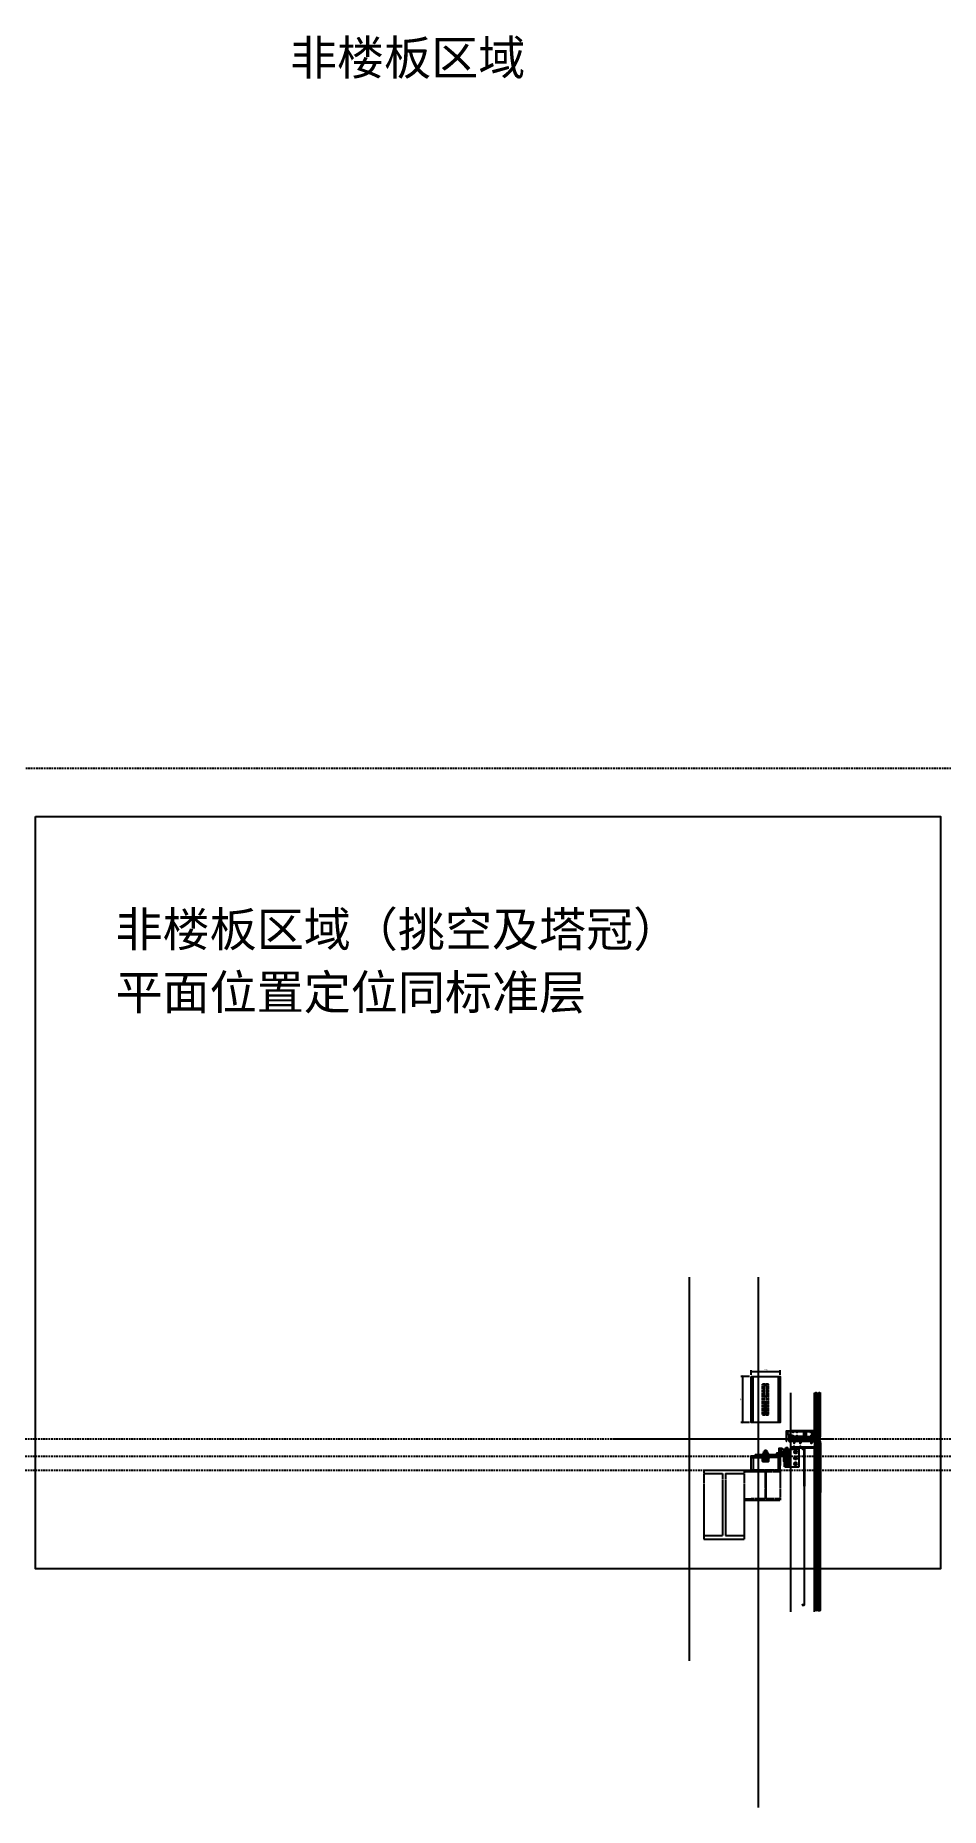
# Model space of a CAD drawing. Header units: millimetres. Extents: x 19684 to 58158, y -7929 to 13062.
# Drawn here: x 19684 to 27554, y -2345 to 13062 of the extents above; entities that cross this region are included whole.
import ezdxf

# ---------------------------------------------------------------- set-up
doc = ezdxf.new("R2010")
doc.units = ezdxf.units.MM
for name, pattern in [('CENTER', [2, 1.25, -0.25, 0.25, -0.25]), ('CENTER2', [28.575, 19.05, -3.175, 3.175, -3.175]), ('DASH', [0.35, 0.25, -0.1]), ('DASHED', [0.75, 0.5, -0.25]), ('HIDDEN', [0.375, 0.25, -0.125]), ('HIDDEN2', [0.1875, 0.125, -0.0625])]:
    doc.linetypes.add(name, pattern=pattern)
for name, color, linetype in [('01', 1, 'Continuous'), ('Alum', 4, 'Continuous'), ('CASTFIX', 1, 'Continuous'), ('F-Alum', 4, 'Continuous'), ('F-Bolt', 32, 'Continuous'), ('F-dim', 1, 'Continuous'), ('F-gasket', 8, 'Continuous'), ('F-Gaskets', 8, 'Continuous'), ('F-Glass', 5, 'Continuous'), ('F-Misc', 1, 'Continuous'), ('F-OTHERS', 8, 'Continuous'), ('F-seslants', 8, 'Continuous'), ('F-steel', 3, 'Continuous'), ('F-text', 7, 'Continuous'), ('F-thin line', 8, 'Continuous'), ('F_MISC', 8, 'Continuous'), ('FIXINGS BOLTS', 1, 'Continuous'), ('GLAZING', 8, 'Continuous'), ('HAT', 155, 'Continuous'), ('Hatch', 8, 'Continuous'), ('HIDDEN', 1, 'HIDDEN'), ('PJ', 4, 'Continuous'), ('POCHET', 8, 'Continuous'), ('TC', 4, 'Continuous'), ('TEXT', 7, 'Continuous')]:
    doc.layers.add(name, color=color, linetype=linetype)
doc.styles.add('Arial', font='arial.ttf')
doc.styles.add('F-simhei', font='')
doc.styles.get('F-simhei').set_extended_font_data('SimHei')
doc.dimstyles.new('Arup4', dxfattribs={"dimscale": 5, "dimtxt": 1.2, "dimasz": 1, "dimexe": 1.5, "dimexo": 1.5, "dimgap": 1, "dimtad": 1, "dimdec": 0, "dimdsep": 46, "dimtxsty": 'Arial', "dimblk": 'OBLIQUE', "dimcen": 0, "dimclrd": 1, "dimclre": 1, "dimclrt": 7, "dimadec": 0, "dimazin": 0, "dimtfac": 1, "dimtdec": 0, "dimtix": 1, "dimtofl": 0, "dimtmove": 2, "dimatfit": 3, "dimfxl": 5, "dimtolj": 1, "dimtzin": 0, "dimlwd": -1, "dimlwe": -1, "dimarcsym": 0})
pattern_1 = [(0, (0, 4), (1.42875, 0.82489), [0.9525, -1.905]), (120, (0, 4), (-1.42875, 0.82489), [0.9525, -1.905]), (60, (0, 4), (2e-07, 1.649778), [-1.905, 0.9525])]
pattern_2 = [(45, (0, 4), (-1.12253, 1.12253), []), (135, (0, 4), (-1.12253, -1.12253), [])]
pattern_3 = [(45, (0, 4), (-1.12253, 1.12253), [])]
pattern_4 = [(45, (0, 4), (-1.12253, 1.12253), [])]

msp = doc.modelspace()

# ---------------------------------------------------------------- texts
at = {"layer": 'F-text', "style": 'F-simhei'}
for s, p in [('非楼板区域', (21897.08, 12718.09, 0)), ('非楼板区域（挑空及塔冠）', (20380.47, 5140.78)), ('平面位置定位同标准层', (20380.47, 4593.3))]:
    msp.add_text(s, height=300, dxfattribs=at).set_placement(p)

# ---------------------------------------------------------------- blocks, each defined once
blk = doc.blocks.new('*U10')
at = {"layer": 'F-Misc'}
blk.add_lwpolyline([(0, -8), (0, 0), (-37, 0), (-37, -8)], close=True, dxfattribs=at)
for points in [[(0, -8), (-37, 0)], [(-37, -8), (0, 0)]]:
    blk.add_lwpolyline(points, dxfattribs=at)
blk = doc.blocks.new('*U11')
at = {"layer": 'HAT'}
h = blk.add_hatch(dxfattribs=at)
h.set_pattern_fill('ANSI33', color=256, scale=1.166667)
h.set_pattern_definition([(45, (-100240.1432, -27818.9836), (-2.61924128, 2.61924128), []), (45, (-100237.524, -27818.9836), (-2.61924128, 2.61924128), [1.85208327, -0.92604164])])
edge = h.paths.add_edge_path()
edge.add_arc((7, 26), 26.8, 254.853, 285.147, ccw=False)
edge.add_line((0, 0), (0, -11))
edge.add_arc((7, -11), 7.01, 2.9798, 177.0202, ccw=False)
edge.add_line((14, -11), (14, 0))
h = blk.add_hatch(dxfattribs=at)
h.set_pattern_fill('HEX', color=256, scale=1.166667)
h.set_pattern_definition([(0, (-100240.1432, -27818.9836), (0, 1.924740938), [1.111249964, -2.22249993]), (120, (-100240.1432, -27818.9836), (-1.666874548, -0.96237047), [1.111249964, -2.22249993]), (60, (-100239.032, -27818.9836), (-1.666874548, 0.96237047), [1.111249964, -2.22249993])])
edge = h.paths.add_edge_path()
edge.add_arc((7, -11), 7.01, 0, 360)
at = {"layer": '01'}
blk.add_lwpolyline([(14, 0, -0.132958), (0, 0), (0, -11, -0.9493), (14, -11)], format="xyb", close=True, dxfattribs=at)
blk.add_circle((7, -11), 7.01, dxfattribs=at)
blk = doc.blocks.new('ding1')
at = {"layer": 'CASTFIX'}
for p, q in [((1210, -4198), (1210, -4199)), ((1219, -4198), (1210, -4198)), ((1219, -4199), (1210, -4199)), ((1214, -4201), (1213, -4201)), ((1214, -4201), (1214, -4201)), ((1215, -4201), (1214, -4201)), ((1215, -4201), (1215, -4201)), ((1216, -4201), (1215, -4201)), ((1219, -4198), (1219, -4199))]:
    blk.add_line(p, q, dxfattribs=at)
at = {"layer": 'CASTFIX', "color": 8, "linetype": 'HIDDEN2'}
for p, q in [((1217, -4183), (1212, -4183)), ((1217, -4185), (1212, -4185)), ((1217, -4187), (1212, -4187)), ((1217, -4189), (1212, -4189)), ((1217, -4191), (1212, -4191)), ((1217, -4193), (1212, -4193)), ((1217, -4195), (1212, -4195)), ((1217, -4197), (1212, -4197)), ((1213, -4182), (1215, -4179)), ((1213, -4198), (1213, -4182)), ((1215, -4179), (1216, -4181)), ((1216, -4198), (1216, -4181))]:
    blk.add_line(p, q, dxfattribs=at)
at = {"layer": 'CASTFIX', "color": 9, "linetype": 'CENTER2'}
blk.add_line((1215, -4175), (1215, -4204), dxfattribs=at)
at = {"layer": 'CASTFIX'}
for centre, start, end in [((1213, -4198), 201.9199, 267.5066), ((1216, -4198), 272.4934, 338.0801)]:
    blk.add_arc(centre, 3.68, start, end, dxfattribs=at)
blk = doc.blocks.new('钢梁')
at = {"layer": 'F_MISC', "linetype": 'DASH', "ltscale": 30}
blk.add_lwpolyline([(-250, -12), (0, -12), (0, 0), (-250, 0)], close=True, dxfattribs=at)
for points in [[(-129, -12), (-129, -250)], [(-121, -250), (-121, -12)], [(-129, -250), (-250, -250), (-250, -262), (0, -262), (0, -250), (-121, -250)]]:
    blk.add_lwpolyline(points, dxfattribs=at)
blk = doc.blocks.new('A$C714F5CF6')
at = {"ltscale": 0.5}
h = blk.add_hatch(color=7, dxfattribs=at)
edge = h.paths.add_edge_path()
edge.add_line((0, 3), (0, 0))
edge.add_line((0, 0), (3, 0))
edge.add_ellipse((0, 0), major_axis=(-2.27, 2.27), ratio=1, start_angle=225, end_angle=315)
edge = h.paths.add_edge_path()
edge.add_line((0, 0), (-3, 0))
edge.add_ellipse((0, 0), major_axis=(-2.27, 2.27), ratio=1, start_angle=45, end_angle=135)
edge.add_line((0, -3), (0, 0))
at = {"color": 7, "ltscale": 0.5}
for p, q in [((5, 0), (-5, 0)), ((0, 5), (0, -5))]:
    blk.add_line(p, q, dxfattribs=at)
blk.add_circle((0, 0), 3.21, dxfattribs=at)
blk = doc.blocks.new('*U19')
at = {"layer": 'F-Misc'}
blk.add_lwpolyline([(0, -10), (0, 0), (-8, 0), (-8, -10)], close=True, dxfattribs=at)
for points in [[(0, -10), (-8, 0)], [(-8, -10), (0, 0)]]:
    blk.add_lwpolyline(points, dxfattribs=at)
blk = doc.blocks.new('A$C7BD36DE1')
at = {"color": 8, "linetype": 'CENTER', "extrusion": (1.84451e-07, -9.32712e-07, 1)}
blk.add_line((-5, 0, 0), (20, 0, 0), dxfattribs=at)
at = {"color": 8, "linetype": 'DASHED', "extrusion": (1.84451e-07, -9.32712e-07, 1)}
for p, q in [((3, 3, 0), (0, 6, 0)), ((0, 6, 0), (0, -6, 0)), ((0, 1, 0), (2, 1, 0)), ((2, 1, 0), (2, -1, 0)), ((17, 3, 0), (3, 3, 0)), ((3, -3, 0), (3, 3, 0)), ((3, 2, 0), (17, 2, 0)), ((17, 2, 0), (17, 3, 0)), ((17, -3, 0), (17, 2, 0)), ((2, -1, 0), (0, -1, 0)), ((0, -6, 0), (3, -3, 0)), ((3, -3, 0), (17, -3, 0)), ((3, -3, 0), (17, -3, 0)), ((17, -3, 0), (17, -3, 0))]:
    blk.add_line(p, q, dxfattribs=at)
blk = doc.blocks.new('A$C57E61DF8')
at = {"layer": 'GLAZING'}
h = blk.add_hatch(dxfattribs=at)
h.set_pattern_fill('ANSI37', color=256, scale=10)
h.set_pattern_definition([(45, (33510.5937, 50850.5691), (-0.883883476, 0.883883476), []), (135, (33510.5937, 50850.5691), (-0.883883476, -0.883883476), [])])
h.paths.add_polyline_path([(0, -11), (0, -11), (-1, -10), (-1, -10), (-1, -10), (-2, -11), (-2, -11), (-2, -11), (-3, -10), (-3, -10), (-3, -10), (-4, -11), (-4, -11), (-4, -11), (-5, -10), (-6, -11), (-6, -11), (-7, -11), (-7, -11), (-7, -11), (-6, -10), (-6, -9), (-6, -8), (-5, -3), (-5, -3), (-2, -3), (-2, -2), (-2, -2), (-3, -2), (-3, -1), (-3, -1), (-2, 0), (0, 0), (2, 0), (3, -1), (3, -1), (3, -2), (2, -2), (2, -2), (2, -3), (4, -3), (5, -3), (5, -10), (4, -11), (4, -11), (4, -11), (4, -11), (3, -10), (3, -10), (3, -10), (2, -11), (2, -11), (2, -11), (1, -10), (1, -10), (1, -10), (0, -11)])
at = {"layer": 'GLAZING', "flags": 128}
blk.add_lwpolyline([(0, -11), (0, -11), (-1, -10), (-1, -10), (-1, -10), (-2, -11), (-2, -11), (-2, -11), (-3, -10), (-3, -10), (-3, -10), (-4, -11), (-4, -11), (-4, -11), (-5, -10), (-6, -11), (-6, -11), (-7, -11), (-7, -11), (-7, -11), (-6, -10), (-6, -9), (-6, -8), (-5, -3), (-5, -3), (-2, -3), (-2, -2), (-2, -2), (-3, -2), (-3, -1), (-3, -1), (-2, 0), (0, 0), (2, 0), (3, -1), (3, -1), (3, -2), (2, -2), (2, -2), (2, -3), (4, -3), (5, -3), (5, -10), (4, -11), (4, -11), (4, -11), (4, -11), (3, -10), (3, -10), (3, -10), (2, -11), (2, -11), (2, -11), (1, -10), (1, -10), (1, -10), (0, -11)], close=True, dxfattribs=at)
blk = doc.blocks.new('*U12')
at = {"layer": 'F-Misc'}
blk.add_lwpolyline([(0, -14), (0, 0), (-8, 0), (-8, -14)], close=True, dxfattribs=at)
for points in [[(0, -14), (-8, 0)], [(-8, -14), (0, 0)]]:
    blk.add_lwpolyline(points, dxfattribs=at)
blk = doc.blocks.new('A$C094F658A')
at = {"layer": 'F-gasket'}
h = blk.add_hatch(dxfattribs=at)
h.set_pattern_fill('HONEY', color=256, scale=20, style=0)
h.set_pattern_definition([(0, (-39612.6658, -7734.5343), (3.75, 2.16506351), [2.5, -5]), (120, (-39612.6658, -7734.5343), (-3.75, 2.16506351), [2.5, -5]), (60, (-39612.6658, -7734.5343), (8e-16, 4.33012702), [-5, 2.5])])
edge = h.paths.add_edge_path()
edge.add_line((-246, 2), (-246, 17))
edge.add_line((-246, 17), (-257, 17))
edge.add_line((-257, 17), (-261, 17))
edge.add_line((-261, 17), (-261, 2))
edge.add_line((-261, 2), (-261, -6))
edge.add_arc((-259, -6), 2, 180, 270)
edge.add_line((-259, -8), (-246, -8))
edge.add_arc((-246, -7), 0.5, 180, 270, ccw=False)
edge.add_line((-246, -7), (-246, 2))
h = blk.add_hatch(dxfattribs=at)
h.set_pattern_fill('HONEY', color=256, scale=20, style=0)
h.set_pattern_definition([(0, (-18333.116, -6249.847), (3.75, 2.1650635), [2.5, -5]), (120, (-18333.116, -6249.847), (-3.75, 2.1650635), [2.5, -5]), (60, (-18333.116, -6249.847), (8e-16, 4.33012702), [-5, 2.5])])
edge = h.paths.add_edge_path()
edge.add_arc((-141, 64), 1.03, 88.4484, 178.4484, ccw=False)
edge.add_line((-141, 65), (-123, 65))
edge.add_arc((-123, 64), 1, 0, 90, ccw=False)
edge.add_line((-122, 64), (-122, 41))
edge.add_line((-122, 41), (-142, 41))
edge.add_line((-142, 41), (-142, 64))
h = blk.add_hatch(dxfattribs=at)
h.set_pattern_fill('SQUARE', color=1, scale=5, angle=270, style=0)
h.set_pattern_definition([(269.9999874, (31398.10705, 51264.1842), (0.625, -1.376e-07), [0.625, -0.625]), (359.9999874, (31398.10705, 51264.1842), (1.376e-07, 0.625), [0.625, -0.625])])
h.paths.add_polyline_path([(-70, 52), (-70, 21), (-62, 21), (-62, 25), (-67, 25), (-67, 49), (-61, 49), (-61, 36), (-58, 36), (-58, 52)])
at = {"layer": 'F-seslants'}
h = blk.add_hatch(dxfattribs=at)
h.set_pattern_fill('ANSI37', color=256, scale=10, angle=-90)
h.set_pattern_definition([(315, (50805.1974, -33442.7358), (0.883883476, 0.883883476), []), (45, (50805.1974, -33442.7358), (-0.883883476, 0.883883476), [])])
edge = h.paths.add_edge_path()
edge.add_ellipse((-52, 20), major_axis=(11.1, 11.1), ratio=1, start_angle=16.8283, end_angle=47.3224)
edge.add_line((-53, 36), (-53, 50))
edge.add_line((-53, 50), (-45, 50))
edge.add_line((-45, 50), (-45, 34))
h = blk.add_hatch(dxfattribs=at)
h.set_pattern_fill('ANSI37', color=256, scale=10, angle=-90)
h.set_pattern_definition([(315, (50812.7174, -33421.3132), (0.883883476, 0.883883476), []), (45, (50812.7174, -33421.3132), (-0.883883476, 0.883883476), [])])
edge = h.paths.add_edge_path()
edge.add_ellipse((-39, -28), major_axis=(0.42, 8.14), ratio=1, start_angle=125.9727, end_angle=191.3847, ccw=False)
edge.add_line((-46, -32), (-46, -51))
edge.add_line((-46, -51), (-38, -51))
edge.add_line((-38, -51), (-38, -36))
at = {"layer": 'FIXINGS BOLTS', "ltscale": 250}
h = blk.add_hatch(dxfattribs=at)
h.set_pattern_fill('ANSI37', color=256, scale=10, angle=90)
h.set_pattern_definition([(135, (10125.8724, -19199.3114), (-0.88388348, -0.88388348), []), (225, (10125.8724, -19199.3114), (0.88388348, -0.88388348), [])])
edge = h.paths.add_edge_path()
edge.add_line((-46, 19), (-46, 21))
edge.add_line((-46, 21), (-25, 21))
edge.add_line((-25, 21), (-25, 19))
edge.add_line((-25, 19), (-24, 19))
edge.add_arc((-24, 19), 0.25, 270, 360)
edge.add_line((-24, 19), (-24, 20))
edge.add_arc((-23, 20), 0.2, 90, 180, ccw=False)
edge.add_line((-23, 20), (-22, 20))
edge.add_arc((-22, 20), 0.2, 0, 90, ccw=False)
edge.add_line((-22, 20), (-22, 16))
edge.add_arc((-22, 16), 0.2, 270, 360, ccw=False)
edge.add_line((-22, 16), (-23, 16))
edge.add_arc((-23, 16), 0.2, 180, 270, ccw=False)
edge.add_line((-24, 16), (-24, 16))
edge.add_arc((-24, 16), 0.25, 0, 90)
edge.add_line((-24, 16), (-25, 16))
edge.add_line((-25, 16), (-25, 15))
edge.add_line((-25, 15), (-46, 15))
edge.add_line((-46, 15), (-46, 16))
edge.add_line((-46, 16), (-46, 16))
edge.add_arc((-46, 16), 0.25, 90, 180)
edge.add_line((-47, 16), (-47, 16))
edge.add_arc((-47, 16), 0.2, -90, 0, ccw=False)
edge.add_line((-47, 16), (-48, 16))
edge.add_arc((-48, 16), 0.2, 180, 270, ccw=False)
edge.add_line((-48, 16), (-48, 20))
edge.add_arc((-48, 20), 0.2, 90, 180, ccw=False)
edge.add_line((-48, 20), (-47, 20))
edge.add_arc((-47, 20), 0.2, 0, 90, ccw=False)
edge.add_line((-47, 20), (-47, 19))
edge.add_arc((-46, 19), 0.25, 180, 270)
edge.add_line((-46, 19), (-46, 19))
h = blk.add_hatch(dxfattribs=at)
h.set_pattern_fill('ANSI37', color=256, scale=10, angle=90)
h.set_pattern_definition([(135, (10125.8724, -19237.0161), (-0.88388348, -0.88388348), []), (225, (10125.8724, -19237.0161), (0.88388348, -0.88388348), [])])
edge = h.paths.add_edge_path()
edge.add_line((-46, -22), (-46, -23))
edge.add_line((-46, -23), (-25, -23))
edge.add_line((-25, -23), (-25, -22))
edge.add_line((-25, -22), (-24, -22))
edge.add_arc((-24, -22), 0.25, 0, 90, ccw=False)
edge.add_line((-24, -22), (-24, -22))
edge.add_arc((-23, -22), 0.2, 180, 270)
edge.add_line((-23, -22), (-22, -22))
edge.add_arc((-22, -22), 0.2, 270, 360)
edge.add_line((-22, -22), (-22, -19))
edge.add_arc((-22, -19), 0.2, 0, 90)
edge.add_line((-22, -18), (-23, -18))
edge.add_arc((-23, -19), 0.2, 90, 180)
edge.add_line((-24, -19), (-24, -19))
edge.add_arc((-24, -19), 0.25, -90, 0, ccw=False)
edge.add_line((-24, -19), (-25, -19))
edge.add_line((-25, -19), (-25, -17))
edge.add_line((-25, -17), (-46, -17))
edge.add_line((-46, -17), (-46, -19))
edge.add_line((-46, -19), (-46, -19))
edge.add_arc((-46, -19), 0.25, 180, 270, ccw=False)
edge.add_line((-47, -19), (-47, -19))
edge.add_arc((-47, -19), 0.2, 0, 90)
edge.add_line((-47, -18), (-48, -18))
edge.add_arc((-48, -19), 0.2, 90, 180)
edge.add_line((-48, -19), (-48, -22))
edge.add_arc((-48, -22), 0.2, 180, 270)
edge.add_line((-48, -22), (-47, -22))
edge.add_arc((-47, -22), 0.2, 270, 360)
edge.add_line((-47, -22), (-47, -22))
edge.add_arc((-46, -22), 0.25, 90, 180, ccw=False)
edge.add_line((-46, -22), (-46, -22))
at = {"layer": 'F-Alum'}
for p, q in [((-246, 32), (-242, 32)), ((-46, 21), (-55, 21)), ((-49, 16), (-49, 15)), ((-49, 15), (-46, 15)), ((-48, 16), (-48, 20)), ((-48, 20), (-47, 20)), ((-47, 16), (-48, 16)), ((-47, 20), (-47, 19)), ((-47, 16), (-47, 16)), ((-46, 19), (-46, 21)), ((-46, 19), (-46, 19)), ((-46, 15), (-46, 16)), ((-46, 16), (-46, 16)), ((-46, -23), (-46, -23))]:
    blk.add_line(p, q, dxfattribs=at)
for points in [[(-290, -20), (-295, -20), (-295, 70), (-261, 70, -0.414214), (-260, 70), (-260, 69, -0.414214), (-261, 68), (-286, 68), (-286, 63, -0.414214), (-286, 63), (-287, 63, -0.267949), (-287, 63), (-288, 65, -0.57735), (-288, 65), (-287, 65, 0.414214), (-287, 66), (-287, 68, 0.414214), (-287, 68), (-292, 68, 0.414214), (-293, 68), (-293, 51), (-286, 51), (-286, 46, -0.414214), (-286, 45), (-287, 45, -0.414214), (-287, 46), (-287, 49, 0.414214), (-287, 50), (-293, 50), (-293, -18), (-290, -18), (-290, -20)], [(-46, 21), (-70, 21), (-70, 52), (-58, 52), (-58, 36), (-53, 36), (-53, 44), (-53, 62, 0.197285), (-54, 62, 0.246236), (-54, 62), (-54, 60), (-56, 60), (-56, 68), (-54, 68), (-54, 67, 0.614711), (-53, 67, 0.209574), (-53, 67), (-53, 70), (-260, 70), (-260, 68), (-285, 68), (-285, 63), (-288, 63), (-288, 65), (-287, 65), (-288, 67, 0.322823), (-288, 68), (-290, 68), (-290, 61), (-286, 61, -0.414214), (-285, 60), (-285, 45), (-288, 45), (-288, 47), (-287, 47), (-288, 49), (-290, 49), (-290, 43), (-284, 43, 0.414214), (-283, 44), (-283, 64), (-260, 64), (-260, 18, 0.414214), (-259, 17), (-143, 17, 0.414214), (-142, 18), (-142, 64, -0.414214), (-141, 65), (-123, 65, -0.414214), (-122, 64), (-122, 36), (-122, 17, 0.406321), (-121, 16), (-49, 16)], [(-46, -17), (-124, -16, -0.40169), (-125, -16), (-126, 32, -0.424524), (-126, 32), (-125, 32, -0.414214), (-125, 32), (-125, 31, 0.414214), (-125, 31), (-124, 31, 0.414214), (-124, 31), (-124, 36), (-125, 36), (-125, 34, -0.414214), (-125, 34), (-127, 34, -0.414214), (-127, 34), (-127, 39, -0.414214), (-127, 39), (-125, 39, -0.414214), (-125, 39), (-125, 37), (-124, 37), (-124, 41, 0.414214), (-124, 41), (-141, 41, 0.414214), (-141, 41), (-141, 37), (-140, 37), (-140, 39, -0.414214), (-140, 39), (-139, 39, -0.414214), (-138, 39), (-138, 34, -0.414214), (-139, 34), (-140, 34, -0.414214), (-140, 34), (-140, 36), (-141, 36), (-141, 33, 0.414214), (-141, 32), (-136, 32, 0.414214), (-136, 33), (-136, 35, -0.414214), (-136, 35), (-131, 35, -0.414214), (-131, 35), (-131, -16, -0.414214), (-131, -16), (-269, -16, -0.414214), (-269, -16), (-269, 37, -0.414214), (-269, 37), (-265, 37, -0.414214), (-265, 37), (-265, 35, 0.414214), (-265, 34), (-261, 34, 0.414214), (-261, 35), (-261, 38), (-262, 38), (-262, 36, -0.414214), (-262, 36), (-264, 36, -0.414214), (-264, 36), (-264, 41, -0.414214), (-264, 41), (-262, 41, -0.414214), (-262, 41), (-262, 39), (-261, 39), (-261, 43, 0.414214), (-261, 43), (-265, 43, 0.414214), (-265, 43), (-265, 40, -0.414214), (-266, 40), (-272, 40, 0.414214), (-272, 40), (-272, -16, 0.116434), (-272, -16), (-271, -18), (-271, -21), (-260, -21), (-260, -76), (-81, -76), (-59, -76), (-46, -76), (-46, -73, 0.450165), (-46, -73), (-46, -73, 0.379154), (-47, -73), (-47, -74), (-49, -74, -0.414214), (-49, -74), (-49, -66, -0.414214), (-49, -66), (-47, -66), (-47, -67, 0.373059), (-46, -68), (-46, -68, 0.456602), (-46, -68), (-46, -23)], [(-19, 14, 0.407809), (-19, 14), (-19, 15, 0.414213), (-19, 15), (-20, 15, -0.414213), (-20, 16), (-20, 17, -0.414214), (-20, 17), (-15, 17, -0.414214), (-15, 17), (-15, 16, -0.414214), (-15, 15), (-16, 15, 0.414214), (-16, 15), (-16, 14, 0.414214), (-16, 14), (-13, 14), (-13, 17), (0, 17, 0.415872), (0, 17), (0, 19, 0.412557), (0, 19), (-19, 19), (-19, 21, 0.414214), (-19, 21), (-19, 21), (-25, 21), (-25, 21), (-25, 21), (-25, 19), (-24, 19, 0.414214), (-24, 19), (-24, 20, -0.414214), (-23, 20), (-22, 20, -0.414214), (-22, 20), (-22, 16, -0.414214), (-22, 16), (-23, 16, -0.414214), (-24, 16), (-24, 16, 0.414214), (-24, 16), (-25, 16), (-25, 14), (-19, 14)], [(-46, -17), (-46, -17), (-46, -17), (-46, -19), (-46, -19, -0.414214), (-47, -19), (-47, -19, 0.414214), (-47, -18), (-48, -18, 0.414214), (-48, -19), (-48, -22, 0.414214), (-48, -22), (-47, -22, 0.414214), (-47, -22), (-47, -22, -0.414214), (-46, -22), (-46, -22), (-46, -23)], [(-19, -23), (-25, -23), (-25, -23), (-25, -23), (-25, -22), (-24, -22, -0.414214), (-24, -22), (-24, -22, 0.414214), (-23, -22), (-22, -22, 0.414214), (-22, -22), (-22, -19, 0.414214), (-22, -18), (-23, -18, 0.414214), (-24, -19), (-24, -19, -0.414214), (-24, -19), (-25, -19), (-25, -16), (-22, -16)], [(-19, -23), (-19, -23, 0.414214), (-19, -23), (-19, -19, -0.414214), (-19, -19), (0, -19, 0.415873), (0, -19), (0, -17, 0.412556), (0, -17), (-13, -17, -0.414213), (-13, -17), (-13, -14), (-16, -14, 0.414214), (-16, -14), (-16, -15, 0.414214), (-16, -15), (-15, -15, -0.414214), (-15, -16), (-15, -17, -0.414214), (-15, -17), (-20, -17, -0.413939), (-20, -17), (-20, -16, -0.413256), (-20, -15), (-19, -15, 0.414213), (-19, -15), (-19, -14, 0.414214), (-19, -14), (-22, -14), (-22, -14), (-22, -14), (-23, -14, 0.414214), (-24, -15), (-24, -15, 0.414213), (-23, -15), (-22, -15), (-22, -16)]]:
    blk.add_lwpolyline(points, format="xyb", dxfattribs=at)
for points in [[(-259, -8), (-143, -8, 0.414214), (-141, -6), (-139, 30, -0.414214), (-138, 31), (-137, 31, 0.414214), (-136, 32), (-136, 32, -0.261972), (-135, 33, -0.064164), (-132, 33, -0.347534), (-131, 32), (-131, 29, -0.414214), (-132, 29, 0.414214), (-132, 28), (-132, -12, -0.414214), (-135, -15, -1), (-137, -15), (-202, -15, -0.242424), (-209, -15), (-263, -15, -1), (-264, -15, -0.414214), (-267, -12), (-267, 30, 0.414214), (-268, 31, -0.414214), (-268, 31), (-268, 34, -0.261972), (-267, 35, -0.261972), (-266, 34), (-266, 34, 0.414214), (-265, 33), (-262, 33, -0.414214), (-261, 32), (-261, -6, 0.414214), (-259, -8)], [(-145, 64), (-145, 22, -0.414214), (-146, 21), (-198, 21, -0.517466), (-198, 21), (-197, 23), (-197, 24), (-197, 24), (-197, 25), (-197, 26), (-198, 27), (-198, 27), (-199, 28), (-199, 28), (-199, 28), (-200, 27), (-200, 27), (-200, 27), (-200, 27), (-200, 26), (-200, 26), (-199, 25), (-200, 24), (-200, 23), (-201, 23), (-201, 22), (-201, 22), (-202, 22), (-202, 22), (-203, 23), (-204, 23), (-204, 23), (-204, 24), (-205, 25), (-204, 26), (-204, 26), (-204, 27), (-204, 27), (-204, 27), (-204, 27), (-204, 27), (-204, 27), (-205, 28), (-205, 28), (-205, 28), (-205, 28), (-206, 27), (-206, 27), (-207, 26), (-207, 25), (-207, 25), (-207, 24), (-207, 23), (-206, 22), (-206, 21, -0.533839), (-206, 21), (-232, 21, -0.517466), (-232, 21), (-232, 23), (-232, 24), (-232, 24), (-232, 25), (-232, 26), (-232, 27), (-232, 27), (-233, 28), (-233, 28), (-233, 28), (-234, 27), (-234, 27), (-235, 27), (-235, 27), (-234, 26), (-234, 26), (-234, 25), (-234, 24), (-234, 23), (-235, 23), (-236, 22), (-236, 22), (-237, 22), (-237, 22), (-238, 23), (-238, 23), (-239, 23), (-239, 24), (-239, 25), (-239, 26), (-238, 26), (-238, 27), (-238, 27), (-238, 27), (-238, 27), (-238, 27), (-239, 27), (-239, 28), (-240, 28), (-240, 28), (-240, 28), (-240, 27), (-241, 27), (-241, 26), (-241, 25), (-241, 25), (-241, 24), (-241, 23), (-241, 22), (-241, 21, -0.533839), (-241, 21), (-255, 21, -0.414214), (-256, 22), (-256, 64, -0.414214), (-255, 65), (-241, 65, -0.533839), (-241, 64), (-241, 64), (-241, 63), (-241, 62), (-241, 61), (-241, 61), (-241, 60), (-241, 59), (-240, 59), (-240, 58), (-240, 58), (-240, 58), (-239, 58), (-239, 59), (-238, 59), (-238, 59), (-238, 59), (-238, 59), (-238, 59), (-238, 60), (-239, 60), (-239, 61), (-239, 62), (-238, 63), (-238, 63), (-237, 64), (-237, 64), (-236, 64), (-236, 64), (-235, 63), (-234, 63), (-234, 62), (-234, 61), (-234, 61), (-234, 60), (-235, 59), (-235, 59), (-234, 59), (-234, 59), (-233, 58), (-233, 58), (-233, 58), (-232, 59), (-232, 59), (-232, 60), (-232, 61), (-232, 62), (-232, 62), (-232, 63), (-232, 65, -0.517466), (-232, 65), (-206, 65, -0.533839), (-206, 64), (-206, 64), (-207, 63), (-207, 62), (-207, 61), (-207, 61), (-207, 60), (-206, 59), (-206, 59), (-205, 58), (-205, 58), (-205, 58), (-205, 58), (-204, 59), (-204, 59), (-204, 59), (-204, 59), (-204, 59), (-204, 59), (-204, 60), (-204, 60), (-205, 61), (-204, 62), (-204, 63), (-203, 63), (-202, 64), (-202, 64), (-201, 64), (-201, 64), (-201, 63), (-200, 63), (-200, 62), (-200, 61), (-200, 61), (-200, 60), (-200, 59), (-200, 59), (-200, 59), (-200, 59), (-199, 58), (-199, 58), (-199, 58), (-198, 59), (-198, 59), (-197, 60), (-197, 61), (-197, 62), (-197, 62), (-197, 63), (-198, 65, -0.517466), (-198, 65), (-146, 65, -0.414214)], [(-22, -15), (-120, -15, -0.394774), (-123, -12), (-125, 32), (-126, 32), (-124, -13, 0.394774), (-121, -16), (-22, -16)], [(-119, 64, -0.414214), (-118, 65), (-90, 65, -0.533839), (-89, 64), (-90, 64), (-90, 63), (-90, 62), (-90, 61), (-90, 61), (-90, 60), (-89, 59), (-89, 59), (-89, 58), (-89, 58), (-88, 58), (-88, 58), (-88, 59), (-87, 59), (-87, 59), (-87, 59), (-87, 59), (-87, 59), (-87, 60), (-88, 60), (-88, 61), (-88, 62), (-87, 63), (-87, 63), (-86, 64), (-86, 64), (-85, 64), (-85, 64), (-84, 63), (-83, 63), (-83, 62), (-83, 61), (-83, 61), (-83, 60), (-83, 59), (-83, 59), (-83, 59), (-83, 59), (-82, 58), (-82, 58), (-82, 58), (-81, 59), (-81, 59), (-81, 60), (-81, 61), (-80, 62), (-80, 62), (-81, 63), (-81, 65, -0.517466), (-81, 65), (-61, 65, -0.414214), (-60, 64), (-60, 57, -0.414214), (-61, 56), (-73, 56, 0.414214), (-74, 55), (-74, 32, -0.533839), (-74, 32), (-75, 32), (-76, 32), (-76, 32), (-77, 32), (-78, 32), (-79, 32), (-79, 32), (-80, 31), (-81, 31), (-81, 31), (-81, 31), (-81, 31), (-80, 30), (-80, 30), (-80, 29), (-79, 29), (-79, 29), (-79, 29), (-79, 30), (-78, 30), (-77, 30), (-76, 30), (-76, 30), (-75, 29), (-75, 28), (-75, 28), (-75, 27), (-75, 27), (-75, 26), (-76, 26), (-77, 25), (-77, 25), (-78, 25), (-79, 25), (-79, 26), (-79, 26), (-80, 26), (-80, 25), (-81, 25), (-81, 24), (-81, 24), (-80, 24), (-79, 23), (-79, 23), (-78, 23), (-77, 23), (-76, 23), (-76, 23), (-74, 23, -0.517466), (-74, 23), (-74, 19, -0.414214), (-75, 18), (-118, 18, -0.414214), (-119, 19)], [(-51, -25), (-50, -25), (-50, -63), (-54, -63), (-54, -72, -0.414214), (-54, -72), (-169, -72, -0.517466), (-169, -72), (-169, -70), (-169, -69), (-169, -69), (-169, -68), (-169, -67), (-169, -66), (-169, -66), (-170, -65), (-170, -65), (-170, -65), (-171, -66), (-171, -66), (-172, -66), (-172, -66), (-171, -67), (-171, -67), (-171, -68), (-171, -68), (-171, -69), (-171, -69), (-171, -70), (-171, -70), (-172, -70), (-172, -70), (-173, -71), (-173, -71), (-174, -71), (-174, -71), (-175, -70), (-175, -70), (-175, -70), (-176, -69), (-176, -69), (-176, -69), (-176, -68), (-176, -68), (-176, -68), (-176, -67), (-175, -67), (-175, -66), (-175, -66), (-175, -66), (-175, -66), (-175, -66), (-176, -66), (-176, -65), (-177, -65), (-177, -65), (-177, -65), (-177, -66), (-178, -66), (-178, -67), (-178, -68), (-178, -68), (-178, -69), (-178, -70), (-178, -71), (-178, -71, -0.533839), (-178, -72), (-223, -72, -0.517466), (-224, -72), (-223, -70), (-223, -69), (-223, -69), (-223, -68), (-223, -67), (-224, -66), (-224, -66), (-224, -65), (-225, -65), (-225, -65), (-226, -66), (-226, -66), (-226, -66), (-226, -66), (-226, -67), (-226, -67), (-225, -68), (-225, -68), (-225, -69), (-225, -69), (-226, -70), (-226, -70), (-227, -70), (-227, -70), (-227, -71), (-227, -71), (-228, -71), (-228, -71), (-229, -70), (-230, -70), (-230, -70), (-230, -69), (-230, -69), (-230, -69), (-230, -68), (-230, -68), (-230, -68), (-230, -67), (-230, -67), (-230, -66), (-230, -66), (-230, -66), (-230, -66), (-230, -66), (-230, -66), (-231, -65), (-231, -65), (-231, -65), (-231, -65), (-232, -66), (-232, -66), (-232, -67), (-233, -68), (-233, -68), (-233, -69), (-233, -70), (-232, -71), (-232, -71, -0.533839), (-232, -72), (-256, -72, -0.414214), (-256, -72), (-256, -20, -0.414214), (-256, -20), (-224, -20), (-224, -27, -0.517466), (-225, -27), (-226, -27), (-227, -27), (-228, -27), (-228, -27), (-229, -27), (-230, -27), (-230, -28), (-231, -28), (-231, -28), (-231, -29), (-230, -29), (-230, -30), (-230, -30), (-230, -30), (-230, -30), (-229, -29), (-229, -29), (-228, -29), (-228, -29), (-227, -29), (-227, -29), (-226, -30), (-226, -30), (-226, -31), (-226, -31), (-225, -31), (-225, -32), (-226, -32), (-226, -33), (-226, -33), (-227, -34), (-227, -34), (-227, -34), (-227, -34), (-228, -34), (-228, -34), (-228, -34), (-229, -34), (-229, -34), (-230, -33), (-230, -33), (-230, -33), (-230, -33), (-230, -33), (-231, -34), (-231, -35), (-231, -35), (-231, -35), (-231, -35), (-231, -35), (-230, -36), (-229, -36), (-228, -36), (-228, -36), (-227, -36), (-226, -36), (-225, -36), (-225, -36, 0.287751), (-222, -32), (-222, -20), (-170, -20), (-170, -27, -0.517466), (-170, -27), (-171, -27), (-172, -27), (-173, -27), (-174, -27), (-174, -27), (-175, -27), (-176, -28), (-176, -28), (-177, -28), (-176, -29), (-176, -29), (-175, -30), (-175, -30), (-175, -30), (-175, -30), (-175, -29), (-174, -29), (-173, -29), (-173, -29), (-173, -29), (-172, -30), (-172, -30), (-171, -30), (-171, -31), (-171, -31), (-171, -31), (-171, -32), (-171, -32), (-171, -33), (-172, -33), (-172, -34), (-172, -34), (-173, -34), (-173, -34), (-173, -34), (-174, -34), (-174, -34), (-174, -34), (-175, -34), (-175, -33), (-175, -33), (-175, -33), (-175, -33), (-176, -34), (-176, -34), (-177, -35), (-177, -35), (-177, -35), (-177, -35), (-176, -35), (-175, -36), (-175, -36), (-174, -36), (-173, -36), (-172, -36), (-172, -36), (-171, -36), (-170, -36, 0.287751), (-167, -32), (-167, -20), (-126, -20), (-74, -21, -0.411754), (-74, -21), (-74, -27, -0.517466), (-74, -27), (-76, -27), (-76, -27), (-77, -27), (-78, -27), (-79, -27), (-79, -27), (-80, -28), (-81, -28), (-81, -28), (-80, -29), (-80, -29), (-80, -30), (-79, -30), (-79, -30), (-79, -30), (-79, -29), (-78, -29), (-77, -29), (-77, -29), (-77, -29), (-76, -30), (-76, -30), (-75, -30), (-75, -31), (-75, -31), (-75, -31), (-75, -32), (-75, -32), (-75, -33), (-76, -33), (-76, -34), (-76, -34), (-77, -34), (-77, -34), (-77, -34), (-78, -34), (-78, -34), (-78, -34), (-79, -34), (-79, -33), (-79, -33), (-79, -33), (-80, -33), (-80, -34), (-80, -34), (-81, -35), (-81, -35), (-81, -35), (-81, -35), (-80, -35), (-79, -36), (-79, -36), (-78, -36), (-77, -36), (-76, -36), (-76, -36), (-75, -36), (-74, -36, 0.287751), (-71, -32), (-71, -21, -0.42215), (-71, -21), (-51, -21), (-51, -21), (-51, -21), (-51, -21), (-51, -21)]]:
    blk.add_lwpolyline(points, format="xyb", close=True, dxfattribs=at)
at = {"layer": 'F-Alum', "elevation": 0}
blk.add_lwpolyline([(-242, 32), (-242, -4), (-211, -4), (-211, -8), (-246, -8, -0.414214), (-246, -7), (-246, 32)], format="xyb", dxfattribs=at)
at = {"layer": 'F-Alum', "flags": 128}
blk.add_lwpolyline([(-61, 49), (-66, 49), (-66, 31), (-66, 31, 0.414214), (-67, 31), (-67, 25, 0.414214), (-66, 25), (-62, 25), (-62, 26, -0.300021), (-61, 26), (-58, 26, -0.414214), (-58, 25), (-58, 22, 0.414214), (-57, 22), (-9, 22), (-3, 23, 0.374804), (-3, 23), (-3, 25, 0.414214), (-4, 25), (-49, 25, -0.138004), (-50, 25), (-52, 27, -0.261275), (-53, 27), (-53, 32, 0.414214), (-53, 33), (-61, 33, -0.414214), (-62, 33), (-62, 46), (-61, 46, 0.414214), (-61, 47), (-61, 49, 0.414214)], format="xyb", close=True, dxfattribs=at)
at = {"layer": 'F-Alum'}
for centre, radius, start, end in [((-48, 20), 0.2, 90, 180), ((-48, 16), 0.2, 180, 270), ((-47, 20), 0.2, 360, 90), ((-46, 19), 0.25, 180, 270), ((-46, 16), 0.25, 90, 180), ((-47, 16), 0.2, 270, 0)]:
    blk.add_arc(centre, radius, start, end, dxfattribs=at)
at = {"layer": 'F-gasket', "ltscale": 250}
blk.add_lwpolyline([(-246, 2), (-246, 17), (-257, 17), (-261, 17), (-261, 2), (-261, -6, 0.414214), (-259, -8), (-246, -8, -0.414214), (-246, -7)], format="xyb", close=True, dxfattribs=at)
at = {"layer": 'F-gasket'}
blk.add_lwpolyline([(-142, 64, -0.414214), (-141, 65), (-123, 65, -0.414214), (-122, 64), (-122, 41), (-142, 41)], format="xyb", close=True, dxfattribs=at)
at = {"layer": 'F-gasket', "color": 1}
blk.add_polyline3d([(-70, 52, 0), (-70, 21, 0), (-70, 21, 0), (-62, 21, 0), (-62, 25, 0), (-67, 25, 0), (-67, 49, 0), (-61, 49, 0), (-61, 36, 0), (-61, 36, 0), (-58, 36, 0), (-58, 52, 0)], close=True, dxfattribs=at)
at = {"layer": 'F-Gaskets'}
blk.add_lwpolyline([(-263, 41), (-263, 41, 0.414214), (-264, 41), (-264, 36, 0.414214), (-263, 36), (-263, 36, 0.414214), (-263, 36), (-263, 37, -0.414214), (-262, 38), (-262, 38, -0.517396), (-261, 37, 0.275933), (-261, 37, 0.788636), (-260, 36, 0.457338), (-262, 39), (-262, 39, -0.414214), (-263, 39), (-263, 41, 0.414214)], format="xyb", close=True, dxfattribs=at)
at = {"layer": 'F-seslants'}
for points in [[(-14, 0), (-21, 0, -0.283627), (-24, 2, -0.202312), (-24, 12, -0.283627), (-21, 14), (-19, 14, 0.414214), (-18, 14), (-18, 15, 0.414214), (-19, 16), (-19, 16, -0.414214), (-20, 16), (-20, 16, -0.414214), (-19, 17), (-16, 17, -0.414214), (-15, 16), (-15, 16, -0.414214), (-16, 16), (-16, 16, 0.414214), (-17, 15), (-17, 14, 0.414214), (-16, 14), (-14, 14, -0.283627), (-11, 12, -0.202312), (-11, 2, -0.283627)], [(-14, 0), (-21, 0, 0.283627), (-24, -2, 0.202312), (-24, -12, 0.283627), (-21, -14), (-19, -14, -0.414214), (-18, -14), (-18, -15, -0.414214), (-19, -16), (-19, -16, 0.414214), (-20, -16), (-20, -16, 0.414214), (-19, -17), (-16, -17, 0.414214), (-15, -16), (-15, -16, 0.414214), (-16, -16), (-16, -16, -0.414214), (-17, -15), (-17, -14, -0.414214), (-16, -14), (-14, -14, 0.283627), (-11, -12, 0.202312), (-11, -2, 0.283627)]]:
    blk.add_lwpolyline(points, format="xyb", close=True, dxfattribs=at)
for points in [[(-14, 13, -0.286029), (-12, 11, -0.194105), (-12, 3, -0.286029), (-14, 1), (-21, 1, -0.286029), (-23, 3, -0.194105), (-23, 11, -0.286029), (-21, 13), (-14, 13)], [(-14, -13, 0.286029), (-12, -11, 0.194105), (-12, -3, 0.286029), (-14, -1), (-21, -1, 0.286029), (-23, -3, 0.194105), (-23, -11, 0.286029), (-21, -13), (-14, -13)]]:
    blk.add_lwpolyline(points, format="xyb", dxfattribs=at)
blk.add_arc((-53, 19), 16.8, 63.0488, 91.3713, dxfattribs=at)
blk.add_ellipse((-39, -28, 0), major_axis=(0.42, 8.14), ratio=1, start_param=2.198233, end_param=3.382681, dxfattribs=at)
at = {"layer": 'FIXINGS BOLTS', "ltscale": 250}
for points in [[(-46, 19), (-46, 21), (-25, 21), (-25, 21), (-25, 21), (-25, 19), (-24, 19, 0.414214), (-24, 19), (-24, 20, -0.414214), (-23, 20), (-22, 20, -0.414214), (-22, 20), (-22, 16, -0.414214), (-22, 16), (-23, 16, -0.414214), (-24, 16), (-24, 16, 0.414214), (-24, 16), (-25, 16), (-25, 15), (-46, 15), (-46, 16), (-46, 16, 0.414214), (-47, 16), (-47, 16, -0.414214), (-47, 16), (-48, 16, -0.414214), (-48, 16), (-48, 20, -0.414214), (-48, 20), (-47, 20, -0.414214), (-47, 20), (-47, 19, 0.414214), (-46, 19)], [(-46, -22), (-46, -23), (-25, -23), (-25, -23), (-25, -23), (-25, -22), (-24, -22, -0.414214), (-24, -22), (-24, -22, 0.414214), (-23, -22), (-22, -22, 0.414214), (-22, -22), (-22, -19, 0.414214), (-22, -18), (-23, -18, 0.414214), (-24, -19), (-24, -19, -0.414214), (-24, -19), (-25, -19), (-25, -17), (-46, -17), (-46, -19), (-46, -19, -0.414214), (-47, -19), (-47, -19, 0.414214), (-47, -18), (-48, -18, 0.414214), (-48, -19), (-48, -22, 0.414214), (-48, -22), (-47, -22, 0.414214), (-47, -22), (-47, -22, -0.414214), (-46, -22)]]:
    blk.add_lwpolyline(points, format="xyb", close=True, dxfattribs=at)
at = {"layer": 'POCHET', "linetype": 'CENTER2'}
blk.add_line((-227, -4), (-227, -25), dxfattribs=at)
at = {"layer": 'POCHET'}
blk.add_lwpolyline([(-233, -4), (-230, -7), (-224, -7), (-221, -4)], close=True, dxfattribs=at)
blk.add_arc((-228, -14), 13.6, 51.1468, 128.8532, dxfattribs=at)
at = {"layer": 'F_MISC'}
blk.add_blockref('A$C7BD36DE1', (-74, 45), dxfattribs=at)
at = {"layer": 'F_MISC', "xscale": -1}
for name, p in [('A$C7BD36DE1', (-53, 45, 0)), ('A$C714F5CF6', (0, 0))]:
    blk.add_blockref(name, p, dxfattribs=at)
at = {"layer": 'F_MISC', "xscale": -1, "rotation": 90}
blk.add_blockref('A$C57E61DF8', (-56, 64), dxfattribs=at)
at = {"layer": 'F_MISC'}
for name, p, rotation in [('*U19', (-53, 50), 180.0000000000431), ('A$C57E61DF8', (-49, -70), 90), ('*U12', (-46, -65), 180.0000000000431)]:
    blk.add_blockref(name, p, dxfattribs=dict(at, rotation=rotation))
blk = doc.blocks.new('*U24')
at = {"linetype": 'Continuous'}
for points in [[(-44, 1), (-44, 372), (-45, 372), (-45, 1)], [(-14, 1), (-14, 372), (-16, 372), (-16, 1)]]:
    blk.add_hatch(color=4, dxfattribs=at).paths.add_polyline_path(points)
at = {"layer": 'TC'}
h = blk.add_hatch(dxfattribs=at)
h.set_pattern_fill('ANSI37', color=256, scale=0.5, style=0)
h.set_pattern_definition([(45, (41567.4629, 2291.4218), (-1.122532015, 1.122532015), []), (135, (41567.4629, 2291.4218), (-1.122532015, -1.122532015), [])])
edge = h.paths.add_edge_path()
edge.add_line((-32, 10), (-35, 10))
edge.add_line((-35, 10), (-36, 11))
edge.add_line((-36, 11), (-38, 11))
edge.add_line((-38, 11), (-38, 1))
edge.add_line((-38, 1), (-39, 0))
edge.add_arc((-30, -52), 52.5, 80.1322, 99.8678, ccw=False)
edge.add_line((-21, 0), (-22, 1))
edge.add_line((-22, 1), (-22, 11))
edge.add_line((-22, 11), (-23, 11))
edge.add_line((-23, 11), (-25, 10))
edge.add_line((-25, 10), (-32, 10))
h = blk.add_hatch(dxfattribs=at)
h.set_pattern_fill('ANSI31', color=256, scale=0.5, style=0)
h.set_pattern_definition([(45, (41567.4629, 2291.4218), (-1.122532015, 1.122532015), [])])
h.paths.add_polyline_path([(-36, 20), (-36, 11), (-38, 11), (-38, 20)])
h = blk.add_hatch(dxfattribs=at)
h.set_pattern_fill('HONEY', color=256, scale=0.3, style=0)
h.set_pattern_definition([(0, (41567.4629, 2291.4218), (1.42875, 0.824889), [0.9525, -1.905]), (120, (41567.4629, 2291.4218), (-1.42874983, 0.824889296), [0.9525, -1.905]), (60, (41567.4629, 2291.4218), (1.7e-07, 1.649778296), [-1.905, 0.9525])])
h.paths.add_polyline_path([(-25, 11), (-24, 12), (-24, 19), (-35, 19), (-35, 12), (-34, 11)])
h = blk.add_hatch(dxfattribs=at)
h.set_pattern_fill('ANSI31', color=256, scale=0.5, style=0)
h.set_pattern_definition([(45, (41571.4629, 2291.4218), (-1.122532015, 1.122532015), [])])
h.paths.add_polyline_path([(-23, 20), (-23, 11), (-22, 11), (-22, 20)])
h = blk.add_hatch(dxfattribs=at)
h.set_pattern_fill('ANSI31', color=256, scale=0.5, style=0)
h.set_pattern_definition([(45, (41571.4629, 2291.4218), (-1.122532015, 1.122532015), [])])
h.paths.add_polyline_path([(-23, 20), (-23, 11), (-22, 11), (-22, 20)])
at = {"color": 4, "linetype": 'Continuous'}
for points in [[(-44, 1), (-44, 372), (-45, 372), (-45, 1)], [(-14, 1), (-14, 372), (-16, 372), (-16, 1)]]:
    blk.add_lwpolyline(points, close=True, dxfattribs=at)
at = {"layer": 'F-Glass'}
for points in [[(-53, 372), (-53, 1), (-52, 0), (-46, 0), (-45, 1), (-45, 372)], [(-38, 372), (-38, 1), (-39, 0), (-43, 0), (-44, 1), (-44, 372)], [(-22, 372), (-22, 1), (-21, 0), (-17, 0), (-16, 1), (-16, 372)], [(-14, 372), (-14, 1), (-13, 0), (-9, 0), (-8, 1), (-8, 372)]]:
    blk.add_lwpolyline(points, dxfattribs=at)
at = {"layer": 'PJ'}
blk.add_lwpolyline([(-32, 10), (-35, 10), (-36, 11), (-38, 11), (-38, 1), (-39, 0, -0.086326), (-21, 0), (-22, 1), (-22, 11), (-23, 11), (-25, 10)], format="xyb", close=True, dxfattribs=at)
for points in [[(-36, 20), (-36, 11), (-38, 11), (-38, 20)], [(-23, 20), (-23, 11), (-22, 11), (-22, 20)], [(-23, 20), (-23, 11), (-22, 11), (-22, 20)]]:
    blk.add_lwpolyline(points, close=True, dxfattribs=at)
at = {"layer": 'PJ', "ltscale": 3}
for points in [[(-25, 10), (-23, 11), (-23, 20), (-36, 20), (-36, 11), (-35, 10)], [(-25, 11), (-24, 12), (-24, 19), (-35, 19), (-35, 12), (-34, 11)]]:
    blk.add_lwpolyline(points, close=True, dxfattribs=at)
at = {"layer": 'TC', "color": 9, "linetype": 'Continuous'}
for p, q in [((-52, 0), (-52, 372)), ((-46, 0), (-46, 372)), ((-43, 0), (-43, 372)), ((-39, 0), (-39, 372)), ((-21, 0), (-21, 372)), ((-17, 0), (-17, 372)), ((-13, 0), (-13, 372)), ((-9, 0), (-9, 372))]:
    blk.add_line(p, q, dxfattribs=at)
blk = doc.blocks.new('*U23')
at = {"linetype": 'Continuous'}
blk.add_hatch(color=4, dxfattribs=at).paths.add_polyline_path([(0, 18), (431, 18), (431, 16), (0, 16)])
at = {"layer": 'TC'}
h = blk.add_hatch(dxfattribs=at)
h.set_pattern_fill('ANSI37', color=256, scale=0.5, style=0)
h.set_pattern_definition(pattern_2)
edge = h.paths.add_edge_path()
edge.add_line((9, 4), (9, -3))
edge.add_line((9, -3), (11, -5))
edge.add_line((11, -5), (11, -6))
edge.add_line((11, -6), (0, -6))
edge.add_line((0, -6), (-1, -7))
edge.add_arc((-53, 2), 52.5, 350.1322, 369.8678)
edge.add_line((-1, 11), (0, 10))
edge.add_line((0, 10), (11, 10))
edge.add_line((11, 10), (11, 9))
edge.add_line((11, 9), (9, 7))
edge.add_line((9, 7), (9, 4))
h = blk.add_hatch(dxfattribs=at)
h.set_pattern_fill('HONEY', color=256, scale=0.3, style=0)
h.set_pattern_definition(pattern_1)
h.paths.add_polyline_path([(10, 7), (11, 8), (18, 8), (18, -4), (11, -4), (10, -3)])
h = blk.add_hatch(dxfattribs=at)
h.set_pattern_fill('ANSI31', color=256, scale=0.5, style=0)
h.set_pattern_definition(pattern_3)
h.paths.add_polyline_path([(19, 9), (11, 9), (11, 10), (19, 10)])
h = blk.add_hatch(dxfattribs=at)
h.set_pattern_fill('ANSI31', color=256, scale=0.5, style=0)
h.set_pattern_definition(pattern_4)
h.paths.add_polyline_path([(19, 9), (11, 9), (11, 10), (19, 10)])
h = blk.add_hatch(dxfattribs=at)
h.set_pattern_fill('ANSI31', color=256, scale=0.5, style=0)
h.paths.add_polyline_path([(19, -5), (11, -5), (11, -6), (19, -6)])
at = {"color": 4, "linetype": 'Continuous'}
blk.add_lwpolyline([(0, 18), (431, 18), (431, 16), (0, 16)], close=True, dxfattribs=at)
at = {"layer": 'F-Glass'}
for points in [[(431, 18), (0, 18), (-1, 19), (-1, 25), (0, 26), (431, 26)], [(431, 10), (0, 10), (-1, 11), (-1, 15), (0, 16), (431, 16)], [(431, -6), (0, -6), (-1, -7), (-1, -11), (0, -12), (431, -12)]]:
    blk.add_lwpolyline(points, dxfattribs=at)
at = {"layer": 'PJ'}
blk.add_lwpolyline([(9, 4), (9, -3), (11, -5), (11, -6), (0, -6), (-1, -7, 0.086326), (-1, 11), (0, 10), (11, 10), (11, 9), (9, 7)], format="xyb", close=True, dxfattribs=at)
at = {"layer": 'PJ', "ltscale": 3}
for points in [[(9, 7), (11, 9), (19, 9), (19, -5), (11, -5), (9, -3)], [(10, 7), (11, 8), (18, 8), (18, -4), (11, -4), (10, -3)]]:
    blk.add_lwpolyline(points, close=True, dxfattribs=at)
at = {"layer": 'PJ'}
for points in [[(19, 9), (11, 9), (11, 10), (19, 10)], [(19, 9), (11, 9), (11, 10), (19, 10)], [(19, -5), (11, -5), (11, -6), (19, -6)]]:
    blk.add_lwpolyline(points, close=True, dxfattribs=at)
at = {"layer": 'TC', "color": 9, "linetype": 'Continuous'}
for p, q in [((-1, 25), (431, 25)), ((-1, 19), (431, 19)), ((-1, 15), (431, 15)), ((-1, 11), (431, 11)), ((-1, -7), (431, -7)), ((-1, -11), (431, -11))]:
    blk.add_line(p, q, dxfattribs=at)
blk = doc.blocks.new('*U26')
at = {"linetype": 'Continuous'}
blk.add_hatch(color=4, dxfattribs=at).paths.add_polyline_path([(0, 18), (1027, 18), (1027, 16), (0, 16)])
at = {"layer": 'TC'}
h = blk.add_hatch(dxfattribs=at)
h.set_pattern_fill('ANSI37', color=256, scale=0.5, style=0)
h.set_pattern_definition(pattern_2)
edge = h.paths.add_edge_path()
edge.add_line((9, 4), (9, -3))
edge.add_line((9, -3), (11, -5))
edge.add_line((11, -5), (11, -6))
edge.add_line((11, -6), (0, -6))
edge.add_line((0, -6), (-1, -7))
edge.add_arc((-53, 2), 52.5, 350.1322, 369.8678)
edge.add_line((-1, 11), (0, 10))
edge.add_line((0, 10), (11, 10))
edge.add_line((11, 10), (11, 9))
edge.add_line((11, 9), (9, 7))
edge.add_line((9, 7), (9, 4))
h = blk.add_hatch(dxfattribs=at)
h.set_pattern_fill('HONEY', color=256, scale=0.3, style=0)
h.set_pattern_definition(pattern_1)
h.paths.add_polyline_path([(10, 7), (11, 8), (18, 8), (18, -4), (11, -4), (10, -3)])
h = blk.add_hatch(dxfattribs=at)
h.set_pattern_fill('ANSI31', color=256, scale=0.5, style=0)
h.set_pattern_definition(pattern_3)
h.paths.add_polyline_path([(19, 9), (11, 9), (11, 10), (19, 10)])
h = blk.add_hatch(dxfattribs=at)
h.set_pattern_fill('ANSI31', color=256, scale=0.5, style=0)
h.set_pattern_definition(pattern_4)
h.paths.add_polyline_path([(19, 9), (11, 9), (11, 10), (19, 10)])
h = blk.add_hatch(dxfattribs=at)
h.set_pattern_fill('ANSI31', color=256, scale=0.5, style=0)
h.paths.add_polyline_path([(19, -5), (11, -5), (11, -6), (19, -6)])
at = {"color": 4, "linetype": 'Continuous'}
blk.add_lwpolyline([(0, 18), (1027, 18), (1027, 16), (0, 16)], close=True, dxfattribs=at)
at = {"layer": 'F-Glass'}
for points in [[(1027, 18), (0, 18), (-1, 19), (-1, 25), (0, 26), (1027, 26)], [(1027, 10), (0, 10), (-1, 11), (-1, 15), (0, 16), (1027, 16)], [(1027, -6), (0, -6), (-1, -7), (-1, -11), (0, -12), (1027, -12)]]:
    blk.add_lwpolyline(points, dxfattribs=at)
at = {"layer": 'PJ'}
blk.add_lwpolyline([(9, 4), (9, -3), (11, -5), (11, -6), (0, -6), (-1, -7, 0.086326), (-1, 11), (0, 10), (11, 10), (11, 9), (9, 7)], format="xyb", close=True, dxfattribs=at)
at = {"layer": 'PJ', "ltscale": 3}
for points in [[(9, 7), (11, 9), (19, 9), (19, -5), (11, -5), (9, -3)], [(10, 7), (11, 8), (18, 8), (18, -4), (11, -4), (10, -3)]]:
    blk.add_lwpolyline(points, close=True, dxfattribs=at)
at = {"layer": 'PJ'}
for points in [[(19, 9), (11, 9), (11, 10), (19, 10)], [(19, 9), (11, 9), (11, 10), (19, 10)], [(19, -5), (11, -5), (11, -6), (19, -6)]]:
    blk.add_lwpolyline(points, close=True, dxfattribs=at)
at = {"layer": 'TC', "color": 9, "linetype": 'Continuous'}
for p, q in [((-1, 25), (1027, 25)), ((-1, 19), (1027, 19)), ((-1, 15), (1027, 15)), ((-1, 11), (1027, 11)), ((-1, -7), (1027, -7)), ((-1, -11), (1027, -11))]:
    blk.add_line(p, q, dxfattribs=at)
blk = doc.blocks.new('A$C3AA43CE9')
at = {"layer": 'TEXT', "ltscale": 250}
h = blk.add_hatch(dxfattribs=at)
h.set_pattern_fill('ANSI37', color=256, scale=5)
h.set_pattern_definition([(45, (-39994.44764, -7568.63986), (-0.441941738, 0.441941738), []), (135, (-39994.44764, -7568.63986), (-0.441941738, -0.441941738), [])])
edge = h.paths.add_edge_path()
edge.add_line((-76, -34), (-76, -40))
edge.add_line((-76, -40), (-75, -40))
edge.add_line((-75, -40), (-75, -34))
edge.add_arc((-66, -34), 9, 0, 180, ccw=False)
edge.add_line((-57, -34), (-57, -38))
edge.add_line((-57, -38), (-56, -38))
edge.add_line((-56, -38), (-56, -34))
edge.add_arc((-66, -34), 10, 0, 180)
at = {"layer": 'Alum', "ltscale": 250}
for p, q in [((77, -154), (77, 0)), ((-14, -154), (-51, -154)), ((-44, -154), (77, -154)), ((-11, -96), (-11, -154))]:
    blk.add_line(p, q, dxfattribs=at)
at = {"layer": 'F-Alum', "ltscale": 250}
for p, q in [((-76, -34), (-76, 0)), ((-56, 0), (-56, -109)), ((-51, -154), (-51, 0)), ((-51, 0), (-51, -109)), ((-44, 0), (77, 0)), ((-11, -96), (-11, 0))]:
    blk.add_line(p, q, dxfattribs=at)
blk.add_lwpolyline([(-125, -42), (-125, -46), (-95, -46), (-95, 0), (-70, 0), (-70, 4), (-99, 4), (-99, -42)], close=True, dxfattribs=at)
for points in [[(-48, -109), (-56, -109), (-56, -34, 1), (-76, -34), (-76, -43), (-78, -45), (-86, -45), (-89, -40), (-89, -3), (-89, 0), (-11, 0)], [(-190, -48), (-190, -41, 0.414214), (-192, -39), (-238, -39, 0.414214), (-240, -41), (-240, -48)]]:
    blk.add_lwpolyline(points, format="xyb", dxfattribs=at)
blk.add_lwpolyline([(-277, -47), (-276, -48), (-275, -47), (-275, -48), (-274, -47), (-273, -48), (-272, -47), (-272, -48), (-271, -47), (-270, -48), (-269, -47), (-269, -48), (-268, -47), (-267, -48), (-266, -47), (-266, -48), (-265, -47), (-264, -48), (-263, -47), (-263, -48), (-262, -47), (-261, -48), (-260, -47), (-260, -48), (-259, -47), (-258, -48), (-257, -47), (-257, -48), (-256, -47), (-255, -48), (-254, -47), (-254, -48), (-253, -47), (-252, -48), (-251, -47), (-251, -48), (-250, -47), (-249, -48), (-248, -47), (-248, -48), (-247, -47), (-246, -48), (-245, -47), (-245, -48), (-244, -47), (-243, -48), (-242, -47), (-242, -48), (-241, -47), (-240, -48), (-239, -47), (-239, -48), (-238, -47), (-237, -48), (-236, -47), (-236, -48), (-235, -47), (-234, -48), (-233, -47), (-233, -48), (-232, -47), (-231, -48), (-230, -47), (-230, -48), (-229, -47), (-228, -48), (-227, -47), (-227, -48), (-226, -47), (-225, -48), (-224, -47), (-224, -48), (-223, -47), (-222, -48), (-221, -47), (-221, -48), (-220, -47), (-219, -48), (-218, -47), (-218, -48), (-217, -47), (-216, -48), (-215, -47), (-215, -48), (-214, -47), (-213, -48), (-212, -47), (-212, -48), (-211, -47), (-210, -48), (-209, -47), (-209, -48), (-208, -47), (-207, -48), (-206, -47), (-206, -48), (-205, -47), (-204, -48), (-203, -47), (-203, -48), (-202, -47), (-201, -48), (-200, -47), (-200, -48), (-199, -47), (-198, -48), (-197, -47), (-197, -48), (-196, -47), (-195, -48), (-194, -47), (-194, -48), (-193, -47), (-192, -48), (-191, -47), (-191, -48), (-190, -47), (-189, -48), (-188, -47), (-188, -48), (-187, -47), (-186, -48), (-185, -47), (-185, -48), (-184, -47), (-183, -48), (-182, -47), (-182, -48), (-181, -47), (-180, -48), (-179, -47), (-179, -48), (-178, -47), (-177, -48), (-176, -47), (-176, -48), (-175, -47), (-174, -48), (-173, -47), (-173, -48), (-172, -47), (-171, -48), (-170, -47), (-170, -48), (-169, -47), (-168, -48), (-167, -47), (-167, -48), (-166, -47), (-165, -48), (-164, -47), (-164, -48), (-163, -47), (-162, -48), (-161, -47), (-161, -48), (-75, -48, 0.414214), (-74, -47), (-74, -41), (-75, -40), (-75, -34, -1), (-57, -34), (-57, -38), (-58, -39), (-58, -60, -0.414214), (-60, -62), (-302, -62, -0.414214), (-304, -60), (-304, -50, -0.414214), (-303, -48), (-282, -48), (-281, -47), (-281, -48), (-280, -47), (-279, -48), (-278, -47), (-278, -48)], format="xyb", close=True, dxfattribs=at)
at = {"layer": 'F-Bolt', "color": 1, "ltscale": 50}
for p, q in [((-40, -154), (-40, 13)), ((-40, -47), (-40, 13)), ((-40, 13), (-22, 13)), ((-36, 8), (-36, 13)), ((-31, 3), (-36, 8)), ((-31, 13), (-31, 3)), ((-31, 3), (-26, 8)), ((-26, 8), (-26, 13)), ((-21, -154), (-22, 13)), ((-22, -47), (-22, 13))]:
    blk.add_line(p, q, dxfattribs=at)
at = {"layer": 'F-Bolt', "color": 0, "ltscale": 250}
for p, q in [((-236, -85), (-236, -99)), ((-235, -84), (-225, -87)), ((-235, -100), (-195, -100)), ((-231, -34), (-231, -20)), ((-203, -19), (-227, -19)), ((-203, -36), (-227, -36)), ((-223, -13), (-225, -15)), ((-225, -15), (-225, -84)), ((-223, -81), (-225, -84)), ((-225, -84), (-205, -84)), ((-205, -84), (-225, -87)), ((-225, -84), (-205, -87)), ((-225, -84), (-225, -87)), ((-205, -87), (-225, -87)), ((-207, -13), (-223, -13)), ((-223, -34), (-223, -20)), ((-223, -81), (-223, -36)), ((-207, -81), (-223, -81)), ((-207, -13), (-205, -15)), ((-207, -34), (-207, -20)), ((-207, -81), (-207, -36)), ((-207, -81), (-205, -84)), ((-205, -84), (-205, -15)), ((-205, -84), (-205, -87)), ((-205, -87), (-195, -84)), ((-199, -34), (-199, -20)), ((-194, -99), (-194, -85))]:
    blk.add_line(p, q, dxfattribs=at)
blk.add_lwpolyline([(-193, -104), (-193, -84, 0.414214), (-194, -83), (-204, -86), (-204, -79), (-190, -79, -0.414214), (-189, -80), (-189, -108, -0.414214), (-190, -109), (-240, -109, -0.414214), (-241, -108), (-241, -80, -0.414214), (-240, -79), (-226, -79), (-226, -86), (-236, -83, 0.414214), (-237, -84), (-237, -104, 0.414214), (-236, -105), (-194, -105, 0.414214)], format="xyb", close=True, dxfattribs=at)
blk.add_lwpolyline([(-236, -39), (-194, -39), (-194, -36), (-236, -36)], close=True, dxfattribs=at)
for centre, radius, start, end in [((-235, -85), 1, 90, 180), ((-235, -99), 1, 180, 270), ((-227, -29), 6.34, 229.44, 310.56), ((-227, -25), 6.34, 49.44, 130.56), ((-215, -42), 23.1, 69.064, 110.936), ((-215, -12), 23.1, 249.064, 290.936), ((-203, -25), 6.34, 49.44, 130.56), ((-203, -29), 6.34, 229.44, 310.56), ((-195, -85), 1, 0, 90), ((-195, -99), 1, 270, 0)]:
    blk.add_arc(centre, radius, start, end, dxfattribs=at)
at = {"layer": 'F-Misc'}
for p, q in [((-125, -46), (-95, -48)), ((-95, -46), (-125, -48))]:
    blk.add_line(p, q, dxfattribs=at)
blk.add_lwpolyline([(-95, -46), (-125, -46), (-125, -48), (-95, -48)], close=True, dxfattribs=at)
at = {"layer": 'F-OTHERS'}
for p, q in [((-119, -40), (-119, -35)), ((-118, -34), (-108, -34)), ((-108, -41), (-118, -41)), ((-116, -40), (-116, -35)), ((-109, -40), (-109, -35)), ((-106, -40), (-106, -35))]:
    blk.add_line(p, q, dxfattribs=at)
blk.add_lwpolyline([(-120, -41), (-120, -42), (-106, -42), (-106, -41)], close=True, dxfattribs=at)
for centre, radius, start, end in [((-118, -36), 1.91, 32.003, 147.997), ((-118, -39), 1.91, 212.003, 327.997), ((-113, -40), 6.31, 59.02, 120.98), ((-113, -35), 6.31, 239.02, 300.98), ((-108, -36), 1.91, 32.0037, 147.997), ((-108, -39), 1.91, 212.003, 327.997)]:
    blk.add_arc(centre, radius, start, end, dxfattribs=at)
at = {"layer": 'F-thin line', "ltscale": 250}
for p, q in [((-254, -47), (-254, -62)), ((-174, -49), (-254, -49)), ((-174, -51), (-254, -51)), ((-174, -53), (-254, -53)), ((-174, -55), (-254, -55)), ((-174, -57), (-254, -57)), ((-174, -59), (-254, -59)), ((-174, -61), (-254, -61))]:
    blk.add_line(p, q, dxfattribs=at)
at = {"layer": 'HIDDEN', "ltscale": 50}
blk.add_lwpolyline([(-51, -40), (-21, -40), (-21, -109), (-51, -109)], dxfattribs=at)
at = {"layer": 'POCHET', "ltscale": 250}
for p, q in [((-174, -48), (-174, -62)), ((31, -27), (38, -15)), ((38, -39), (31, -27)), ((31, -77), (38, -65)), ((38, -89), (31, -77)), ((38, -115), (31, -127)), ((31, -127), (38, -139)), ((38, -15), (52, -15)), ((52, -39), (38, -39)), ((38, -65), (52, -65)), ((52, -89), (38, -89)), ((52, -115), (38, -115)), ((38, -139), (52, -139)), ((52, -15), (59, -27)), ((59, -27), (52, -39)), ((52, -65), (59, -77)), ((59, -77), (52, -89)), ((59, -127), (52, -115)), ((52, -139), (59, -127))]:
    blk.add_line(p, q, dxfattribs=at)
for centre, radius in [((45, -27), 12), ((45, -77), 12), ((45, -127), 12), ((45, -27), 8), ((45, -77), 8), ((45, -127), 8)]:
    blk.add_circle(centre, radius, dxfattribs=at)
at = {"layer": 'TEXT', "ltscale": 250}
for p, q in [((-74, -41), (-76, -45)), ((-76, -41), (-74, -45))]:
    blk.add_line(p, q, dxfattribs=at)
blk.add_lwpolyline([(-76, -34), (-76, -40), (-75, -40), (-75, -34, -1), (-57, -34), (-57, -38), (-56, -38), (-56, -34, 1)], format="xyb", close=True, dxfattribs=at)
blk.add_lwpolyline([(-76, -45), (-74, -45), (-74, -41), (-76, -41)], close=True, dxfattribs=at)
blk = doc.blocks.new('_OBLIQUE')
at = {"color": 0, "linetype": 'ByBlock'}
blk.add_line((-0.5, -0.5), (0.5, 0.5), dxfattribs=at)
blk = doc.blocks.new('*D196')
at = {"color": 1, "linetype": 'Continuous', "transparency": 16777216}
for p, q in [((23505, 1403), (23429, 1403)), ((23444, 1403), (23444, 1003)), ((23505, 1003), (23429, 1003))]:
    blk.add_line(p, q, dxfattribs=at)
at = {"layer": 'Defpoints', "color": 0, "transparency": 16777216}
for p in [(23520, 1403), (23444, 1003), (23520, 1003)]:
    blk.add_point(p, dxfattribs=at)
at = {"color": 1, "transparency": 16777216, "xscale": 10, "yscale": 10, "zscale": 10}
for p, rotation in [((23444, 1403), 90), ((23444, 1003), 270)]:
    blk.add_blockref('_OBLIQUE', p, dxfattribs=dict(at, rotation=rotation))
at = {"color": 7, "transparency": 16777216, "insert": (23428, 1203), "char_height": 12, "attachment_point": 5, "rotation": 90, "style": 'Arial'}
blk.add_mtext('\\A1;400', dxfattribs=at)
blk = doc.blocks.new('*D197')
at = {"color": 1, "linetype": 'Continuous', "transparency": 16777216}
for p, q in [((23520, 1418), (23520, 1457)), ((23770, 1442), (23520, 1442)), ((23770, 1418), (23770, 1457))]:
    blk.add_line(p, q, dxfattribs=at)
at = {"layer": 'Defpoints', "color": 0, "transparency": 16777216}
for p in [(23520, 1442), (23520, 1403), (23770, 1403)]:
    blk.add_point(p, dxfattribs=at)
at = {"color": 1, "transparency": 16777216, "xscale": 10, "yscale": 10, "zscale": 10, "rotation": 180}
blk.add_blockref('_OBLIQUE', (23520, 1442), dxfattribs=at)
at = {"color": 1, "transparency": 16777216, "xscale": 10, "yscale": 10, "zscale": 10}
blk.add_blockref('_OBLIQUE', (23770, 1442), dxfattribs=at)
at = {"color": 7, "transparency": 16777216, "insert": (23645, 1458), "char_height": 12, "attachment_point": 5, "style": 'Arial'}
blk.add_mtext('\\A1;250', dxfattribs=at)
blk = doc.blocks.new('A$C5f29d7b2')
at = {"layer": 'Hatch', "linetype": 'HIDDEN', "ltscale": 5}
for points in [[(93.1, -12), (100, -12, 0.4142136), (99, -13), (99, -18.7, 0.2056191)], [(150, -12, -0.4142136), (151, -13), (151, -18.7, -0.2056191), (156.9, -12)]]:
    blk.add_hatch(color=256, dxfattribs=at).paths.add_polyline_path(points)
at = {"color": 1}
for p, q in [((16.2, 293.8), (16.2, 693.8)), ((234.2, 693.8), (234.2, 293.8))]:
    blk.add_line(p, q, dxfattribs=at)
at = {"color": 1, "linetype": 'HIDDEN', "ltscale": 10}
for p, q in [((99, 358.8), (99, 628.8)), ((99, 628.8), (151, 628.8)), ((103, 358.8), (103, 628.8)), ((114, 358.8), (114, 628.8)), ((136, 358.8), (136, 628.8)), ((147, 358.8), (147, 628.8)), ((151, 358.8), (151, 628.8)), ((99, 358.8), (151, 358.8))]:
    blk.add_line(p, q, dxfattribs=at)
at = {"color": 1}
blk.add_lwpolyline([(0.2, 693.8), (250.2, 693.8), (250.2, 293.8), (0.2, 293.8)], close=True, dxfattribs=at)
at = {"color": 1, "elevation": 0}
for points in [[(114.5, 528.8), (114.5, 608.8, -0.4142136), (124.5, 618.8), (125.5, 618.8, -0.4142136), (135.5, 608.8), (135.5, 528.8, -0.4142136), (125.5, 518.8), (124.5, 518.8, -0.4142136)], [(114.5, 458.8), (114.5, 378.8, 0.4142136), (124.5, 368.8), (125.5, 368.8, 0.4142136), (135.5, 378.8), (135.5, 458.8, 0.4142136), (125.5, 468.8), (124.5, 468.8, 0.4142136)]]:
    blk.add_lwpolyline(points, format="xyb", close=True, dxfattribs=at)
at = {"layer": 'F-Misc', "ltscale": 5}
for p, q in [((116.2, 0), (0, 0)), ((0, -12), (0, 0)), ((0, -12), (116.2, -12)), ((116.2, -12), (116.2, 0)), ((133.8, 0, 0), (250, 0)), ((133.8, -12), (133.8, 0, 0)), ((250, -12), (133.8, -12)), ((250, 0), (250, -12))]:
    blk.add_line(p, q, dxfattribs=at)
for points in [[(0, -12), (16, -12), (16, -120), (0, -120)], [(250, -12), (234, -12), (234, -120), (250, -120)]]:
    blk.add_lwpolyline(points, close=True, dxfattribs=at)
blk.add_lwpolyline([(103, -41), (103, -17, -0.4142136), (104, -16), (114, -19), (114, -12), (100, -12, 0.4142136), (99, -13), (99, -45, 0.4142136), (100, -46), (150, -46, 0.4142136), (151, -45), (151, -13, 0.4142136), (150, -12), (136, -12), (136, -19), (146, -16, -0.4142136), (147, -17), (147, -41, -0.4142136), (146, -42), (104, -42, -0.4142136)], format="xyb", close=True, dxfattribs=at)
at = {"layer": 'Hatch', "linetype": 'HIDDEN', "ltscale": 5}
for centre, start, end in [((88.2, -22.2), 17.98813, 64.46479), ((161.8, -22.2), 115.53521, 162.01187)]:
    blk.add_arc(centre, 11.3, start, end, dxfattribs=at)
dim = blk.add_linear_dim(base=(-75, 293.8), p1=(0.2, 693.8), p2=(0.2, 293.8), angle=90, dimstyle='Arup4', override={"dimscale": 10, "dimarcsym": 1})
dim.commit()
dim.dimension.update_dxf_attribs({"geometry": '*D196', "text_midpoint": (-91.1, 493.8), "insert": (-23519.5, -708.9)})
dim = blk.add_linear_dim(base=(0.2, 732.8), p1=(250.2, 693.8), p2=(0.2, 693.8), dimstyle='Arup4', override={"dimscale": 10, "dimarcsym": 1})
dim.commit()
dim.dimension.update_dxf_attribs({"geometry": '*D197', "text_midpoint": (125.2, 749), "insert": (-23519.5, -708.9)})

# ---------------------------------------------------------------- hatches: boundary and pattern name
at = {"layer": 'F-seslants', "ltscale": 250}
h = msp.add_hatch(dxfattribs=at)
h.set_pattern_fill('HONEY', color=256, scale=8, angle=-90, style=0)
h.set_pattern_definition([(90, (1764.5283, 2273.3393), (0.8660254, 1.5), [1, -2]), (330, (1764.5283, 2273.3393), (0.866025406, -1.499999997), [1, -2]), (30, (1764.5283, 2273.3393), (1.732050806, 3e-09), [-2, 1])])
edge = h.paths.add_edge_path()
edge.add_ellipse((26361.62, 780.01), major_axis=(4.71, 0), ratio=0.63801212, start_angle=0, end_angle=360)
h = msp.add_hatch(dxfattribs=at)
h.set_pattern_fill('ANSI37', color=256, scale=10, style=0)
h.set_pattern_definition([(315, (1354.8176, 2366.1288), (-0.883883476, -0.883883476), []), (225, (1354.8176, 2366.1288), (-0.883883476, 0.883883476), [])])
edge = h.paths.add_edge_path()
edge.add_ellipse((26361.62, 780.01), major_axis=(4.71, 0), ratio=0.63801212, start_angle=317.347326, end_angle=402.652672, ccw=False)
edge.add_line((26365.08, 777.98), (26365.08, 777.01))
edge.add_line((26365.08, 777.01), (26367.08, 777.01))
edge.add_arc((26367.08, 773.01), 4, 407.826101, 450, ccw=False)
edge.add_arc((26380.34, 775.09), 10.61, 491.651572, 535.211572, ccw=False)
edge.add_line((26373.29, 783.01), (26365.08, 783.01))
edge.add_line((26365.08, 783.01), (26365.08, 782.04))

# ---------------------------------------------------------------- linework, layer by layer
at = {"color": 251, "linetype": 'HIDDEN2', "ltscale": 120, "true_color": 0x636466}
for p, direction in [((36035.7, 6688.95), (-1, 0)), ((3185.05, 858.92), (1, 0)), ((2408.05, 708.92), (1, 0)), ((2474.54, 588.92), (1, 0))]:
    msp.add_xline(p, direction, dxfattribs=at)
msp.add_lwpolyline([(19684.13, 6270.84), (27554.3, 6270.84), (27554.3, -271.08), (19684.13, -271.08)], close=True)
at = {"layer": 'F-Alum'}
for p, q in [((26248.43, 1259.4), (26248.43, 928.92)), ((26455.39, 1259.4), (26455.39, 928.92)), ((26248.43, 783.01), (26248.43, 454.85)), ((26455.39, 783.01), (26455.39, 454.85)), ((26248.43, 451.01), (26248.43, -642.57)), ((26455.39, 454.89), (26455.39, -642.57))]:
    msp.add_line(p, q, dxfattribs=at)
for points in [[(26351.08, 777.01), (26367.08, 777.01, -0.41421356), (26371.08, 773.01), (26371.08, 449.15)], [(26368.08, 449.15), (26368.08, 773.01, 0.41421356), (26367.08, 774.01), (26351.08, 774.01), (26351.08, 777.01)], [(26351.08, -584.88), (26367.08, -584.88, 0.41421356), (26371.08, -580.88), (26371.08, 503.26)], [(26368.08, 503.26), (26368.08, -580.88, -0.41421356), (26367.08, -581.88), (26351.08, -581.88), (26351.08, -584.88)]]:
    msp.add_lwpolyline(points, format="xyb", dxfattribs=at)
at = {"layer": 'F-dim'}
msp.add_line((24714.88, 858.92), (26610.91, 858.92), dxfattribs=at)
at = {"layer": 'F-gasket'}
for p, q in [((26365.08, 777.01), (26351.08, 783.01)), ((26351.08, 777.01), (26365.08, 783.01))]:
    msp.add_line(p, q, dxfattribs=at)
msp.add_lwpolyline([(26365.08, 777.01), (26351.08, 777.01), (26351.08, 783.01), (26365.08, 783.01)], close=True, dxfattribs=at)
at = {"layer": 'F-seslants', "color": 8, "const_width": 2}
msp.add_lwpolyline([(25908.43, 708.92), (26158.43, 708.92)], dxfattribs=at)
at = {"layer": 'F-seslants', "ltscale": 250}
msp.add_arc((26380.34, 775.09), 10.61, 131.651572, 175.211572, dxfattribs=at)
msp.add_ellipse((26361.62, 780.01), major_axis=(4.71, 0), ratio=0.63801212, dxfattribs=at)
at = {"layer": 'F-steel'}
msp.add_lwpolyline([(25908.43, 628.92), (25908.43, 707.92), (26158.43, 707.92), (26158.43, 628.92)], dxfattribs=at)
at = {"layer": 'F_MISC', "linetype": 'DASH', "ltscale": 30}
for p, q in [((25495.93, 588.92), (26117.39, 588.92)), ((25495.93, 588.92), (25495.93, -11.08)), ((25495.93, 557.82), (25658.43, 557.82)), ((25658.43, 557.82), (25658.43, 18.92)), ((25683.43, 557.82), (25845.93, 557.82)), ((25683.43, 557.82), (25683.43, 18.92)), ((25845.93, 588.92), (25845.93, -11.08)), ((25845.93, 576.92), (25908.43, 576.92)), ((26158.43, 576.92), (26158.43, 326.92)), ((25845.93, 338.92), (25908.43, 338.92)), ((25845.93, 326.92), (26158.43, 326.92)), ((25495.93, 18.92), (25658.43, 18.92)), ((25683.43, 18.92), (25845.93, 18.92)), ((25495.93, -11.08), (25845.93, -11.08))]:
    msp.add_line(p, q, dxfattribs=at)
at = {"layer": 'Hatch'}
for p, q in [((25370.93, -1068.71), (25370.93, 2266.09)), ((25970.93, -2345.44), (25970.93, 2266.09)), ((25970.93, -895.55), (25970.93, 1647.28))]:
    msp.add_line(p, q, dxfattribs=at)

# ---------------------------------------------------------------- block references
for name, p in [('A$C5f29d7b2', (25908.43, 708.92)), ('A$C3AA43CE9', (26248.43, 770.92))]:
    msp.add_blockref(name, p)
at = {"rotation": 270}
msp.add_blockref('*U23', (26482.91, 825.07), dxfattribs=at)
at = {"xscale": -1, "rotation": 270}
msp.add_blockref('*U26', (26482.91, -630.3), dxfattribs=at)
at = {"layer": 'F-Bolt', "color": 8}
msp.add_blockref('ding1', (25144.4, 4971.93), dxfattribs=at)
at = {"layer": 'F-text'}
msp.add_blockref('A$C094F658A', (26508.43, 858.92), dxfattribs=at)
at = {"layer": 'F_MISC', "xscale": -1}
for name, p, rotation in [('*U24', (26455.35, 892.2), 359.9999999794638), ('*U11', (26507.65, 878.2, 0), 269.9999907918873), ('*U11', (26507.65, 825.85, 0), 269.9999907918873)]:
    msp.add_blockref(name, p, dxfattribs=dict(at, rotation=rotation))
at = {"layer": 'F_MISC', "rotation": 180.0000000000431}
msp.add_blockref('*U10', (26467.85, 884.2), dxfattribs=at)
at = {"layer": 'HIDDEN'}
msp.add_blockref('钢梁', (26158.43, 588.92), dxfattribs=at)

msp.set_redraw_order([(e.dxf.handle, doc.entitydb.next_handle()) for e in msp.query("TEXT MTEXT ATTDEF DIMENSION ARC_DIMENSION")])  # texts and dimensions are drawn at this point

doc.saveas('drawing.dxf')
